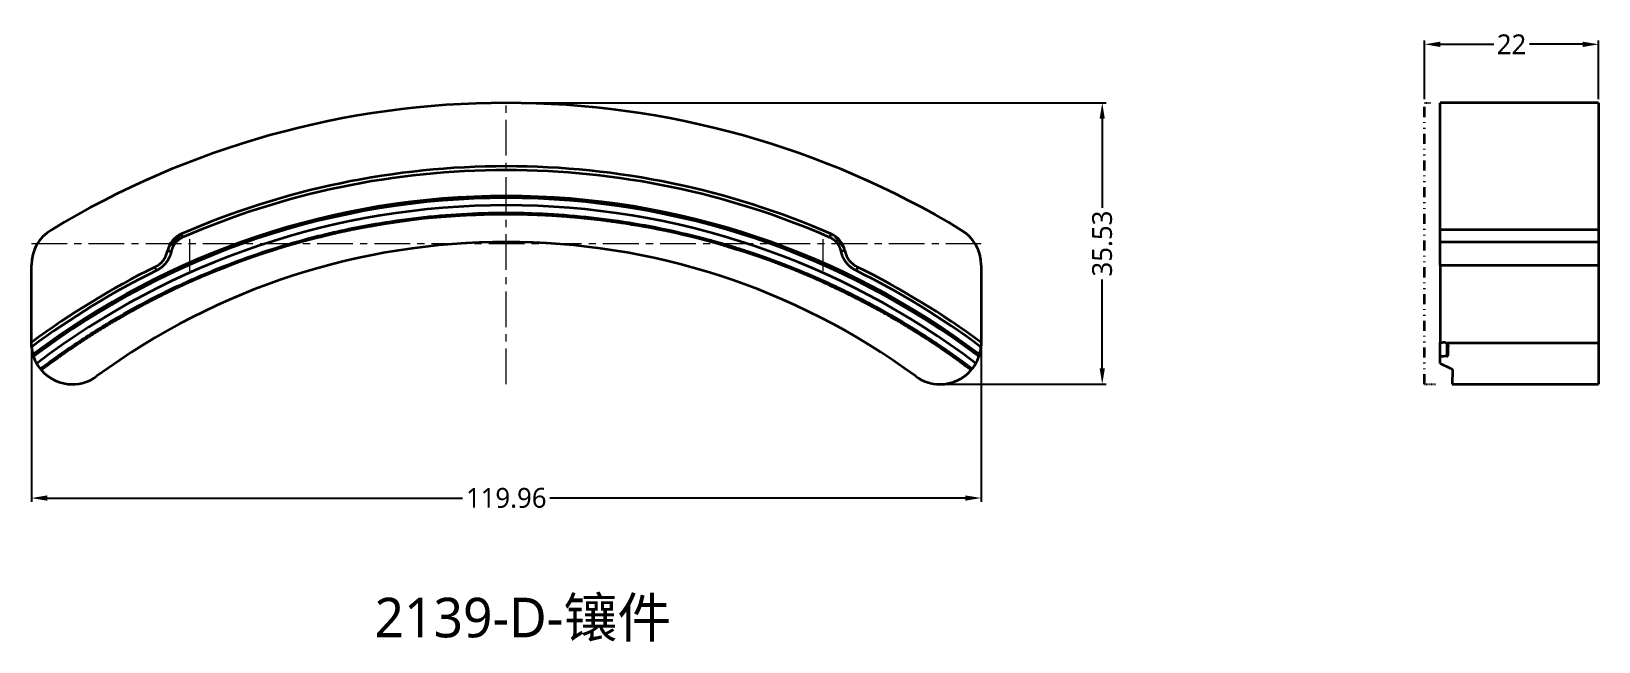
# Model space of a CAD drawing. Header units: millimetres. Extents: x 105 to 303, y 156 to 233.
import ezdxf
from ezdxf.lldxf.tags import DXFTag

# ---------------------------------------------------------------- set-up
doc = ezdxf.new("R2010")
doc.units = ezdxf.units.MM
doc.linetypes.add('CENTER', pattern=[50.8, 31.75, -6.35, 6.35, -6.35])
doc.linetypes.add('DIVIDE', pattern=[31.75, 12.7, -6.35, 0, -6.35, 0, -6.35])
doc.layers.add('4', color=7, linetype='Continuous', true_color=0xffffff)
doc.layers.add('dim', color=82, linetype='Continuous', lineweight=9)
doc.layers.add('screw', color=33, linetype='Continuous', lineweight=13)
doc.styles.add('Capful-A', font='')
doc.styles.get('Capful-A').set_extended_font_data('Microsoft YaHei')
tags = doc.linetypes.add('DASHED', pattern=[25.72, 12.86, -12.86]).pattern_tags.tags
tags[6:7] = [DXFTag(74, 4), DXFTag(75, 0), DXFTag(340, '0'), DXFTag(46, 0.0), DXFTag(50, 0.0), DXFTag(44, 0.0), DXFTag(45, 0.0)]
tags[4:5] = [DXFTag(74, 4), DXFTag(75, 0), DXFTag(340, '0'), DXFTag(46, 0.0), DXFTag(50, 0.0), DXFTag(44, 0.0), DXFTag(45, 0.0)]
doc.dimstyles.new('Capful-A-1.0', dxfattribs={"dimtxt": 2.5, "dimasz": 2.5, "dimexe": 1.5, "dimexo": 1, "dimgap": 1.5, "dimtad": 0, "dimdsep": 46, "dimtxsty": 'Capful-A', "dimcen": 0, "dimclrt": 7, "dimazin": 2, "dimtfac": 1, "dimtmove": 0, "dimatfit": 3, "dimfxl": 0, "dimtolj": 1, "dimtzin": 0, "dimarcsym": 0})

msp = doc.modelspace()

# ---------------------------------------------------------------- texts
at = {"insert": (148.706, 161.224), "char_height": 5, "attachment_point": 1, "style": 'Capful-A'}
msp.add_mtext_dynamic_manual_height_columns('2139-D-镶件', width=125.74072, gutter_width=12.5, heights=[0], dxfattribs=at)

# ---------------------------------------------------------------- blocks, each defined once
blk = doc.blocks.new('*D34')
at = {"layer": 'Defpoints', "color": 0, "transparency": 16777216}
for p in [(165.34, 223.73), (220.14, 188.19), (240.62, 188.19)]:
    blk.add_point(p, dxfattribs=at)
at = {"layer": 'dim', "color": 0, "lineweight": -2, "transparency": 16777216}
for p, q in [((165.84, 223.73), (241.12, 223.73)), ((240.62, 221.73), (240.62, 210.49)), ((240.62, 190.19), (240.62, 201.42)), ((220.64, 188.19), (241.12, 188.19))]:
    blk.add_line(p, q, dxfattribs=at)
at = {"layer": 'dim', "color": 0, "transparency": 16777216}
for points in [[(240.29, 221.73), (240.95, 221.73), (240.62, 223.73)], [(240.29, 190.19), (240.95, 190.19), (240.62, 188.19)]]:
    blk.add_solid(points, dxfattribs=at)
at = {"layer": 'dim', "color": 7, "transparency": 16777216, "insert": (240.62, 205.96), "char_height": 2.5, "attachment_point": 5, "rotation": 90, "style": 'Capful-A', "bg_fill": 3, "box_fill_scale": 1.1, "bg_fill_color": 256, "bg_fill_true_color": 13158600, "bg_fill_transparency": 0}
blk.add_mtext('\\A1;35.53', dxfattribs=at)
blk = doc.blocks.new('*D37')
at = {"layer": 'Defpoints', "color": 0, "transparency": 16777216}
for p in [(225.32, 195.73), (105.36, 193.49), (225.32, 173.82)]:
    blk.add_point(p, dxfattribs=at)
at = {"layer": 'dim', "color": 0, "lineweight": -2, "transparency": 16777216}
for p, q in [((225.32, 195.23), (225.32, 173.32)), ((105.36, 193), (105.36, 173.32)), ((107.36, 173.82), (159.83, 173.82)), ((223.32, 173.82), (170.84, 173.82))]:
    blk.add_line(p, q, dxfattribs=at)
at = {"layer": 'dim', "color": 0, "transparency": 16777216}
for points in [[(107.36, 174.15), (107.36, 173.48), (105.36, 173.82)], [(223.32, 174.15), (223.32, 173.48), (225.32, 173.82)]]:
    blk.add_solid(points, dxfattribs=at)
at = {"layer": 'dim', "color": 7, "transparency": 16777216, "insert": (165.34, 173.82), "char_height": 2.5, "attachment_point": 5, "style": 'Capful-A', "bg_fill": 3, "box_fill_scale": 1.1, "bg_fill_color": 256, "bg_fill_true_color": 13158600, "bg_fill_transparency": 0}
blk.add_mtext('\\A1;119.96', dxfattribs=at)
blk = doc.blocks.new('*D36')
at = {"layer": 'Defpoints', "color": 0, "transparency": 16777216}
for p in [(303.32, 231.13), (281.32, 223.73), (303.32, 223.73)]:
    blk.add_point(p, dxfattribs=at)
at = {"layer": 'dim', "color": 0, "lineweight": -2, "transparency": 16777216}
for p, q in [((281.32, 224.22), (281.32, 231.63)), ((303.32, 224.22), (303.32, 231.63)), ((283.32, 231.13), (290.07, 231.13)), ((301.32, 231.13), (294.58, 231.13))]:
    blk.add_line(p, q, dxfattribs=at)
at = {"layer": 'dim', "color": 0, "transparency": 16777216}
for points in [[(283.32, 231.46), (283.32, 230.79), (281.32, 231.13)], [(301.32, 231.46), (301.32, 230.79), (303.32, 231.13)]]:
    blk.add_solid(points, dxfattribs=at)
at = {"layer": 'dim', "color": 7, "transparency": 16777216, "insert": (292.32, 231.13), "char_height": 2.5, "attachment_point": 5, "style": 'Capful-A', "bg_fill": 3, "box_fill_scale": 1.1, "bg_fill_color": 256, "bg_fill_true_color": 13158600, "bg_fill_transparency": 0}
blk.add_mtext('\\A1;22', dxfattribs=at)

# ---------------------------------------------------------------- linework, layer by layer
at = {"layer": '4', "color": 2, "linetype": 'DIVIDE', "lineweight": 35, "ltscale": 0.1}
msp.add_line((281.321, 188.192), (281.321, 223.725), dxfattribs=at)
at = {"layer": '4', "color": 7, "linetype": 'Continuous', "lineweight": 35}
for p, q in [((283.321, 207.675), (283.321, 223.725)), ((303.321, 223.725), (283.321, 223.725)), ((303.321, 223.725), (303.321, 207.675)), ((124.305, 207.174), (122.697, 205.498)), ((206.821, 206.963), (206.802, 206.987)), ((207.987, 205.467), (206.856, 206.919)), ((283.321, 203.244), (283.321, 207.675)), ((303.321, 207.675), (283.321, 207.675)), ((303.321, 206.117), (283.321, 206.117)), ((303.321, 207.675), (303.321, 203.244)), ((122.665, 205.464), (122.648, 205.446)), ((208.043, 205.396), (208.023, 205.421)), ((105.357, 193.463), (105.357, 203.244)), ((225.317, 203.244), (225.317, 193.463)), ((283.321, 203.244), (283.321, 193.463)), ((283.321, 203.244), (303.321, 203.244)), ((303.321, 203.244), (303.321, 193.372)), ((283.321, 191.688), (283.321, 193.463)), ((303.321, 193.372), (284.123, 193.372)), ((284.136, 193.401), (284.136, 191.73)), ((284.327, 191.934), (284.327, 192.884)), ((303.321, 193.372), (303.321, 188.192)), ((283.321, 190.821), (283.321, 191.688)), ((284.857, 189.995), (284.838, 188.192)), ((284.838, 188.192), (303.321, 188.192))]:
    msp.add_line(p, q, dxfattribs=at)
at = {"layer": '4', "color": 8, "linetype": 'DASHED', "lineweight": 18}
for p, q in [((124.289, 207.211), (124.289, 207.21)), ((125.338, 206.503), (125.338, 203.103)), ((205.337, 206.503), (205.337, 203.103)), ((206.384, 207.21), (206.384, 207.211)), ((206.856, 206.919), (206.821, 206.963)), ((122.697, 205.498), (122.665, 205.464)), ((208.023, 205.421), (207.987, 205.467)), ((120.926, 203.001), (120.926, 203.001)), ((125.338, 203.103), (125.338, 202.503)), ((205.337, 203.103), (205.337, 202.503)), ((209.747, 203.001), (209.747, 203.001))]:
    msp.add_line(p, q, dxfattribs=at)
at = {"layer": '4', "color": 2, "linetype": 'DIVIDE', "ltscale": 0.01}
msp.add_line((281.321, 188.192), (282.693, 188.192), dxfattribs=at)
at = {"layer": '4', "color": 7, "linetype": 'Continuous', "lineweight": 35}
for centre, radius, start, end in [((165.337, 112.765), 110.96, 90, 121.20185), ((165.337, 112.765), 110.96, 58.79815, 90), ((165.337, 112.765), 102.955, 90, 113.48129), ((165.337, 112.765), 102.477, 90, 113.49086), ((165.337, 112.765), 102.955, 66.51868, 90), ((165.337, 112.765), 102.477, 66.50792, 90), ((165.337, 112.765), 99.202, 90, 127.05451), ((165.337, 112.765), 99.202, 52.94549, 90), ((165.337, 112.765), 99.011, 52.90566, 127.09434), ((165.337, 112.765), 99.001, 90, 127.09629), ((165.337, 112.765), 98.958, 90, 127.10451), ((165.337, 112.765), 98.032, 90, 127.22818), ((165.337, 112.765), 99.001, 52.90371, 90), ((165.337, 112.765), 98.958, 52.89549, 90), ((165.337, 112.765), 98.032, 52.77182, 90), ((110.537, 203.244), 5.18, 121.20185, 180), ((165.337, 118.801), 87.361, 53.68891, 126.31109), ((220.137, 203.244), 5.18, 0, 58.79815), ((165.337, 112.765), 100.547, 116.19589, 126.62216), ((165.337, 112.765), 100.07, 116.20447, 126.80913), ((165.337, 112.765), 100.07, 53.19087, 63.79553), ((165.337, 112.765), 100.547, 53.37784, 63.80423), ((110.537, 193.372), 5.18, 185.39819, 196.11341), ((220.137, 193.372), 5.18, 343.88659, 354.60181), ((110.537, 193.372), 5.18, 198.97339, 209.4959), ((220.137, 193.372), 5.18, 330.5041, 341.02661), ((110.537, 193.372), 5.18, 220.64252, 270), ((110.537, 193.372), 5.18, 270, 306.31109), ((220.137, 193.372), 5.18, 233.68891, 270), ((220.137, 193.372), 5.18, 270, 319.31688)]:
    msp.add_arc(centre, radius, start, end, dxfattribs=at)
at = {"layer": '4', "color": 8, "linetype": 'DASHED', "lineweight": 18}
for radius, start, end in [(102.98, 90, 113.49057), (102.98, 66.62163, 113.38738), (102.98, 66.50943, 90), (100.572, 116.20447, 126.61158), (100.573, 116.3057, 126.61146), (100.572, 53.38842, 63.79564), (100.573, 53.38849, 63.69318)]:
    msp.add_arc((165.337, 112.765), radius, start, end, dxfattribs=at)
at = {"layer": '4', "color": 7, "linetype": 'Continuous', "lineweight": 35}
for centre, major_axis, ratio, start_param, end_param in [((125.524, 204.424), (-2.518, 1.674), 0.9980567, 5.7097251, 6.6587704), ((205.15, 204.424), (2.518, 1.674), 0.9980567, 5.907596, 6.8566258), ((119.612, 205.694), (2.567, -1.598), 0.9980997, 5.7273542, 6.6290818), ((211.061, 205.694), (2.567, 1.598), 0.9980997, 2.7957009, 3.6973566)]:
    msp.add_ellipse(centre, major_axis=major_axis, ratio=ratio, start_param=start_param, end_param=end_param, dxfattribs=at)
for points, degree, knots in [([(106.494, 190.133), (108.001, 191.27), (109.534, 192.359), (112.648, 194.439), (114.228, 195.429), (117.428, 197.311), (120.669, 199.094), (125.631, 201.469), (130.676, 203.545), (135.784, 205.322), (139.22, 206.308), (141.804, 206.975), (143.098, 207.29), (144.609, 207.625), (145.365, 207.785), (145.743, 207.863), (145.932, 207.901), (146.027, 207.92), (146.074, 207.93), (146.098, 207.935), (146.108, 207.937), (146.113, 207.938), (146.115, 207.938), (146.118, 207.939), (147.916, 208.299), (151.526, 208.919), (156.972, 209.541), (160.613, 209.751), (163.344, 209.832), (164.311, 209.847), (165.278, 209.848), (165.363, 209.848), (165.391, 209.848), (165.448, 209.848), (165.59, 209.848), (165.959, 209.847), (166.753, 209.84), (169.252, 209.792), (173.342, 209.571), (178.784, 208.97), (184.197, 208.063), (187.774, 207.254), (189.552, 206.799)], 3, [0, 0, 0, 0, 0.0625, 0.0625, 0.125, 0.125, 0.1875, 0.25, 0.3125, 0.375, 0.4375, 0.4375, 0.46875, 0.484375, 0.4921875, 0.4960937, 0.4980469, 0.4990234, 0.4995117, 0.4997559, 0.4998779, 0.4998779, 0.499939, 0.499939, 0.5, 0.5625, 0.625, 0.6875, 0.6875, 0.71875, 0.7207031, 0.7207031, 0.7216797, 0.7216797, 0.7226562, 0.7265625, 0.734375, 0.75, 0.8125, 0.875, 0.9375, 1, 1, 1, 1]), ([(224.065, 189.995), (223.782, 190.208), (223.169, 190.645), (222.538, 191.132), (221.891, 191.598), (221.237, 192.053), (220.582, 192.506), (219.924, 192.956), (219.264, 193.403), (218.597, 193.84), (217.918, 194.256), (217.911, 194.261), (217.903, 194.265), (217.896, 194.27), (217.889, 194.275), (217.882, 194.279), (217.874, 194.284), (217.867, 194.289), (217.86, 194.293), (217.853, 194.298), (217.846, 194.302), (217.838, 194.307), (217.831, 194.312), (217.824, 194.316), (217.817, 194.321), (217.809, 194.325), (217.802, 194.33), (212.246, 197.877), (206.263, 200.645), (206.255, 200.648), (206.247, 200.652), (206.239, 200.655), (206.231, 200.659), (206.224, 200.663), (206.216, 200.666), (206.208, 200.67), (206.2, 200.673), (206.192, 200.677), (206.185, 200.681), (206.177, 200.684), (206.169, 200.688), (206.161, 200.691), (206.154, 200.695), (206.146, 200.699), (206.138, 200.702), (205.42, 201.048), (204.694, 201.376), (203.962, 201.693), (203.229, 202.006), (202.491, 202.309), (201.76, 202.627), (201.016, 202.911), (200.27, 203.193), (199.527, 203.482), (198.783, 203.768), (198.03, 204.031), (197.277, 204.29), (196.522, 204.547), (195.766, 204.801), (195.007, 205.043), (194.243, 205.269), (194.226, 205.274), (194.21, 205.279), (194.193, 205.284), (194.177, 205.289), (194.161, 205.294), (194.144, 205.299), (194.128, 205.304), (194.111, 205.309), (194.095, 205.314), (194.079, 205.319), (194.062, 205.324), (194.046, 205.329), (194.029, 205.334), (194.013, 205.34), (193.996, 205.345), (193.964, 205.355), (193.947, 205.36), (193.931, 205.365), (193.914, 205.37), (193.898, 205.375), (193.882, 205.38), (193.865, 205.385), (193.849, 205.39), (193.832, 205.395), (193.816, 205.4), (193.8, 205.405), (193.783, 205.41), (193.767, 205.415), (193.75, 205.42), (193.734, 205.425), (193.718, 205.43), (192.958, 205.672), (192.194, 205.898), (191.426, 206.112), (190.657, 206.324), (189.887, 206.53), (189.116, 206.732), (188.341, 206.916), (187.564, 207.096), (186.79, 207.287), (186.012, 207.457), (185.231, 207.618), (184.449, 207.775), (183.668, 207.933), (182.884, 208.075), (182.098, 208.212), (181.31, 208.332), (181.302, 208.334), (181.294, 208.335), (181.285, 208.336), (181.277, 208.338), (181.268, 208.339), (181.26, 208.34), (181.251, 208.342), (181.243, 208.343), (181.234, 208.345), (181.226, 208.346), (181.217, 208.347), (181.209, 208.349), (181.2, 208.35), (181.192, 208.352), (181.183, 208.353), (181.175, 208.354), (174.673, 209.425), (168.086, 209.61), (164.797, 209.703), (161.509, 209.573), (161.492, 209.573), (161.475, 209.572), (161.457, 209.571), (161.44, 209.571), (161.423, 209.57), (161.406, 209.569), (161.389, 209.569), (161.372, 209.568), (160.582, 209.543), (159.792, 209.501), (159.003, 209.453), (158.216, 209.388), (157.427, 209.34), (156.639, 209.278), (155.85, 209.216), (155.062, 209.155), (155.048, 209.154), (155.034, 209.152), (155.019, 209.151), (155.005, 209.149), (154.991, 209.148), (154.976, 209.146), (154.962, 209.145), (154.931, 209.141), (154.914, 209.14), (154.898, 209.138), (154.881, 209.136), (154.864, 209.134), (154.848, 209.132), (154.831, 209.131), (154.814, 209.129), (154.034, 209.021), (153.253, 208.915), (152.472, 208.808), (151.693, 208.688), (150.912, 208.585), (150.132, 208.466), (149.354, 208.339), (148.579, 208.197), (148.562, 208.194), (148.545, 208.191), (148.529, 208.188), (148.512, 208.185), (148.495, 208.182), (148.478, 208.179), (148.461, 208.176), (148.427, 208.17), (148.411, 208.167), (148.394, 208.164), (148.377, 208.161), (148.36, 208.158), (148.343, 208.155), (148.326, 208.152), (148.309, 208.149), (147.532, 208.019), (146.757, 207.875), (145.984, 207.723), (145.213, 207.56), (144.442, 207.397), (143.673, 207.224), (142.906, 207.043), (142.142, 206.848), (142.126, 206.844), (142.109, 206.84), (142.092, 206.835), (142.076, 206.831), (142.059, 206.827), (142.042, 206.823), (142.026, 206.819), (142.001, 206.813), (141.993, 206.811), (141.984, 206.809), (141.976, 206.807), (141.968, 206.805), (141.959, 206.803), (141.951, 206.801), (141.943, 206.799), (141.934, 206.797), (141.926, 206.794), (141.918, 206.792), (141.909, 206.79), (141.901, 206.788), (141.893, 206.786), (141.884, 206.784), (141.876, 206.782), (141.093, 206.596), (140.312, 206.396), (139.534, 206.188), (138.759, 205.969), (137.984, 205.75), (137.212, 205.52), (136.442, 205.284), (135.675, 205.037), (134.907, 204.794), (134.143, 204.54), (133.381, 204.279), (132.622, 204.009), (131.864, 203.737), (131.109, 203.456), (130.357, 203.167), (129.611, 202.864), (129.603, 202.861), (129.595, 202.858), (129.587, 202.855), (129.579, 202.852), (129.571, 202.848), (129.563, 202.845), (129.555, 202.842), (129.547, 202.839), (129.539, 202.836), (129.531, 202.833), (129.523, 202.83), (129.515, 202.826), (129.507, 202.823), (129.499, 202.82), (129.491, 202.817), (129.475, 202.811), (129.467, 202.807), (129.459, 202.804), (129.451, 202.801), (129.443, 202.798), (129.435, 202.795), (129.427, 202.792), (129.419, 202.789), (129.412, 202.785), (129.404, 202.782), (129.396, 202.779), (129.388, 202.776), (129.38, 202.773), (129.372, 202.77), (129.364, 202.766), (129.356, 202.763), (128.612, 202.476), (127.874, 202.176), (127.139, 201.869), (126.408, 201.552), (125.677, 201.234), (124.95, 200.907), (124.227, 200.573), (123.507, 200.231), (122.787, 199.889), (122.071, 199.539), (121.358, 199.183), (120.649, 198.819), (119.942, 198.452), (119.239, 198.077), (118.539, 197.695), (117.845, 197.304), (117.83, 197.295), (117.815, 197.287), (117.8, 197.279), (117.785, 197.27), (117.77, 197.262), (117.755, 197.253), (117.74, 197.245), (117.725, 197.237), (117.71, 197.228), (117.695, 197.22), (117.68, 197.211), (117.665, 197.203), (117.65, 197.195), (117.635, 197.186), (117.62, 197.178), (117.564, 197.146), (117.522, 197.122), (117.48, 197.099), (117.438, 197.075), (117.396, 197.052), (117.354, 197.028), (117.312, 197.005), (117.271, 196.981), (116.352, 196.463), (115.441, 195.929), (114.537, 195.385), (113.64, 194.829), (112.747, 194.266), (111.861, 193.692), (110.982, 193.108), (110.111, 192.512), (110.072, 192.485), (110.032, 192.457), (109.993, 192.43), (109.953, 192.403), (109.914, 192.375), (109.874, 192.348), (109.835, 192.321), (109.728, 192.246), (109.66, 192.2), (109.592, 192.153), (109.525, 192.106), (108.83, 191.62), (108.14, 191.126), (107.455, 190.626), (106.774, 190.119), (106.728, 190.086), (106.682, 190.052), (106.641, 190.023), (106.606, 189.998)], 2, [0, 0, 0, 0.0056188, 0.0119392, 0.0182609, 0.0245833, 0.0309052, 0.037227, 0.0435489, 0.0498711, 0.0561926, 0.0593868, 0.0594549, 0.059523, 0.059591, 0.0596591, 0.0597271, 0.0597952, 0.0598633, 0.0599313, 0.0599994, 0.0600674, 0.0601355, 0.0602036, 0.0602716, 0.0603397, 0.0604418, 0.0604418, 0.1648668, 0.1648668, 0.1649689, 0.165037, 0.165105, 0.1651731, 0.1652412, 0.1653092, 0.1653773, 0.1654453, 0.1655134, 0.1655815, 0.1656495, 0.1657176, 0.1657857, 0.1658537, 0.1659218, 0.1691159, 0.1754369, 0.1817586, 0.1880803, 0.1944027, 0.2007253, 0.2070473, 0.2133691, 0.2196907, 0.2260124, 0.2323345, 0.2386565, 0.2449783, 0.2512998, 0.2576214, 0.2639423, 0.2671704, 0.2673066, 0.2674427, 0.2675788, 0.267715, 0.2678511, 0.2679872, 0.2681233, 0.2682595, 0.2683956, 0.2685317, 0.2686679, 0.268804, 0.2689401, 0.2690763, 0.2692805, 0.2694847, 0.2696208, 0.2697569, 0.2698931, 0.2700292, 0.2701653, 0.2703015, 0.2704376, 0.2705737, 0.2707099, 0.270846, 0.2709822, 0.2711183, 0.2712544, 0.2713906, 0.2746189, 0.2809401, 0.2872619, 0.2935837, 0.2999055, 0.3062275, 0.3125494, 0.318871, 0.3251926, 0.3315148, 0.337837, 0.3441588, 0.3504806, 0.3568026, 0.3631243, 0.3694453, 0.3726395, 0.3727076, 0.3727756, 0.3728437, 0.3729118, 0.3729798, 0.3730479, 0.373116, 0.373184, 0.3732521, 0.3733202, 0.3733882, 0.3734563, 0.3735244, 0.3735924, 0.3736945, 0.3736945, 0.4780809, 0.4780809, 0.5302906, 0.5302906, 0.5304946, 0.5306305, 0.5307665, 0.5309024, 0.5310384, 0.5311744, 0.5313103, 0.5345153, 0.5407896, 0.5470642, 0.5533385, 0.5596121, 0.5658861, 0.5721607, 0.5784352, 0.5816296, 0.5817442, 0.5818587, 0.5819732, 0.5820877, 0.5822023, 0.5823168, 0.5824886, 0.5826878, 0.5828206, 0.5829534, 0.5830862, 0.583219, 0.5833518, 0.5834846, 0.5866791, 0.5929352, 0.5991915, 0.605447, 0.6117023, 0.6179583, 0.6242145, 0.6304704, 0.6336662, 0.6338021, 0.6339381, 0.634074, 0.63421, 0.634346, 0.6344819, 0.6346858, 0.6348898, 0.6350257, 0.6351617, 0.6352977, 0.6354336, 0.6355696, 0.6357056, 0.6389003, 0.6451543, 0.6514088, 0.6576633, 0.6639177, 0.6701721, 0.6764266, 0.6826806, 0.6858753, 0.6860113, 0.6861473, 0.6862832, 0.6864192, 0.6865552, 0.6866912, 0.6868951, 0.686997, 0.687065, 0.6871329, 0.6872009, 0.6872688, 0.6873368, 0.6874047, 0.6874727, 0.6875406, 0.6876086, 0.6876765, 0.6877445, 0.6878124, 0.6878803, 0.6879483, 0.6911759, 0.6975638, 0.7039521, 0.7103406, 0.716729, 0.7231174, 0.7295059, 0.7358942, 0.7422824, 0.7486707, 0.7550592, 0.7614476, 0.767836, 0.7742244, 0.7806128, 0.7870006, 0.7902282, 0.7902962, 0.7903641, 0.790432, 0.7905, 0.7905679, 0.7906359, 0.7907038, 0.7907718, 0.7908397, 0.7909077, 0.7909756, 0.7910436, 0.7911115, 0.7911795, 0.7912814, 0.7913835, 0.7914516, 0.7915196, 0.7915877, 0.7916557, 0.7917238, 0.7917919, 0.7918599, 0.791928, 0.791996, 0.7920641, 0.7921322, 0.7922002, 0.7922683, 0.7923363, 0.7955302, 0.8018504, 0.8081711, 0.8144919, 0.8208126, 0.8271334, 0.8334543, 0.839775, 0.8460956, 0.8524163, 0.8587372, 0.865058, 0.8713788, 0.8776996, 0.8840204, 0.8903409, 0.893569, 0.8937052, 0.8938413, 0.8939774, 0.8941136, 0.8942497, 0.8943858, 0.8945219, 0.8946581, 0.8947942, 0.8949303, 0.8950665, 0.8952026, 0.8953387, 0.8954748, 0.895679, 0.8962504, 0.8966314, 0.8970123, 0.8973933, 0.8977742, 0.8981551, 0.8985361, 0.9029135, 0.9112879, 0.9196626, 0.9280373, 0.9364121, 0.9447868, 0.9531616, 0.9615363, 0.9659141, 0.9662951, 0.9666761, 0.967057, 0.967438, 0.967819, 0.9681999, 0.9687714, 0.9697512, 0.9704045, 0.9710577, 0.9747514, 0.9814855, 0.9882198, 0.9949541, 0.9985466, 0.9989973, 0.999448, 1, 1, 1]), ([(124.489, 206.749), (124.476, 206.78), (124.463, 206.81), (124.438, 206.869), (124.425, 206.898), (124.401, 206.954), (124.389, 206.981), (124.367, 207.031), (124.357, 207.054), (124.339, 207.097), (124.33, 207.116), (124.316, 207.15), (124.309, 207.164), (124.299, 207.187), (124.295, 207.196), (124.29, 207.208), (124.289, 207.211), (124.289, 207.211)], 3, [0, 0, 0, 0, 0.125, 0.125, 0.25, 0.25, 0.375, 0.375, 0.5, 0.5, 0.625, 0.625, 0.75, 0.75, 0.875, 0.875, 1, 1, 1, 1]), ([(189.552, 206.799), (192.674, 205.997), (195.756, 205.04), (201.81, 202.826), (204.782, 201.569), (210.586, 198.767), (213.419, 197.222), (218.917, 193.86), (221.582, 192.043), (224.151, 190.098)], 3, [0, 0, 0, 0, 0.25, 0.25, 0.5, 0.5, 0.75, 0.75, 1, 1, 1, 1]), ([(189.552, 206.799), (189.604, 206.785), (189.707, 206.759), (189.861, 206.719), (190.015, 206.679), (190.17, 206.639), (190.324, 206.598), (190.478, 206.557), (190.632, 206.516), (190.786, 206.474), (190.941, 206.433), (191.095, 206.391), (191.249, 206.348), (191.403, 206.306), (191.557, 206.263), (191.711, 206.22), (191.865, 206.177), (192.019, 206.133), (192.173, 206.089), (192.327, 206.045), (192.481, 206.001), (192.635, 205.956), (192.788, 205.911), (192.942, 205.866), (193.096, 205.82), (193.25, 205.775), (193.403, 205.729), (193.557, 205.682), (193.711, 205.636), (193.864, 205.589), (194.018, 205.542), (194.171, 205.495), (194.325, 205.447), (194.478, 205.399), (194.632, 205.351), (194.785, 205.303), (194.938, 205.254), (195.092, 205.205), (195.245, 205.156), (195.398, 205.107), (195.551, 205.057), (195.705, 205.007), (195.858, 204.957), (196.011, 204.907), (196.164, 204.856), (196.317, 204.805), (196.47, 204.753), (196.623, 204.702), (196.776, 204.65), (196.928, 204.598), (197.081, 204.546), (197.234, 204.493), (197.387, 204.44), (197.539, 204.387), (197.692, 204.333), (197.844, 204.28), (197.997, 204.226), (198.149, 204.172), (198.302, 204.117), (198.454, 204.062), (198.606, 204.007), (198.759, 203.952), (198.911, 203.896), (199.063, 203.841), (199.215, 203.784), (199.367, 203.728), (199.519, 203.671), (199.671, 203.614), (199.823, 203.557), (199.975, 203.5), (200.127, 203.442), (200.278, 203.384), (200.43, 203.326), (200.582, 203.267), (200.733, 203.209), (200.885, 203.15), (201.036, 203.09), (201.188, 203.031), (201.339, 202.971), (201.49, 202.911), (201.641, 202.85), (201.793, 202.79), (201.944, 202.729), (202.095, 202.667), (202.246, 202.606), (202.397, 202.544), (202.548, 202.482), (202.698, 202.42), (202.849, 202.357), (203, 202.294), (203.15, 202.231), (203.301, 202.168), (203.451, 202.104), (203.602, 202.04), (203.752, 201.976), (203.902, 201.912), (204.053, 201.847), (204.203, 201.782), (204.353, 201.717), (204.503, 201.651), (204.653, 201.586), (204.803, 201.52), (204.953, 201.453), (205.102, 201.387), (205.252, 201.32), (205.402, 201.253), (205.551, 201.185), (205.7, 201.118), (205.85, 201.05), (205.999, 200.981), (206.148, 200.913), (206.298, 200.844), (206.447, 200.775), (206.596, 200.706), (206.745, 200.636), (206.893, 200.567), (207.042, 200.496), (207.191, 200.426), (207.339, 200.355), (207.488, 200.285), (207.636, 200.213), (207.785, 200.142), (207.933, 200.07), (208.081, 199.998), (208.229, 199.926), (208.378, 199.853), (208.526, 199.781), (208.673, 199.708), (208.821, 199.634), (208.969, 199.561), (209.117, 199.487), (209.264, 199.413), (209.412, 199.338), (209.559, 199.263), (209.706, 199.189), (209.853, 199.113), (210.001, 199.038), (210.148, 198.962), (210.295, 198.886), (210.441, 198.81), (210.588, 198.733), (210.735, 198.656), (210.881, 198.579), (211.028, 198.502), (211.174, 198.424), (211.321, 198.346), (211.467, 198.268), (211.613, 198.19), (211.759, 198.111), (211.905, 198.032), (212.051, 197.953), (212.197, 197.873), (212.342, 197.793), (212.488, 197.713), (212.633, 197.633), (212.779, 197.552), (212.924, 197.471), (213.069, 197.39), (213.214, 197.309), (213.359, 197.227), (213.504, 197.145), (213.649, 197.063), (213.793, 196.98), (213.938, 196.898), (214.082, 196.815), (214.227, 196.731), (214.371, 196.648), (214.515, 196.564), (214.659, 196.48), (214.803, 196.395), (214.947, 196.311), (215.091, 196.226), (215.234, 196.141), (215.378, 196.055), (215.521, 195.969), (215.664, 195.884), (215.808, 195.797), (215.951, 195.711), (216.094, 195.624), (216.237, 195.537), (216.379, 195.45), (216.522, 195.362), (216.664, 195.274), (216.807, 195.186), (216.949, 195.098), (217.091, 195.009), (217.233, 194.92), (217.375, 194.831), (217.517, 194.741), (217.659, 194.652), (217.801, 194.561), (217.942, 194.471), (218.083, 194.381), (218.225, 194.29), (218.366, 194.199), (218.507, 194.107), (218.648, 194.016), (218.788, 193.924), (218.929, 193.832), (219.07, 193.739), (219.21, 193.647), (219.35, 193.554), (219.491, 193.461), (219.631, 193.367), (219.771, 193.273), (219.91, 193.179), (220.05, 193.085), (220.19, 192.99), (220.329, 192.896), (220.468, 192.801), (220.607, 192.705), (220.747, 192.61), (220.885, 192.514), (221.024, 192.418), (221.163, 192.321), (221.301, 192.225), (221.44, 192.128), (221.578, 192.03), (221.716, 191.933), (221.854, 191.835), (221.992, 191.737), (222.13, 191.639), (222.267, 191.54), (222.405, 191.442), (222.542, 191.343), (222.679, 191.243), (222.816, 191.144), (222.953, 191.044), (223.09, 190.944), (223.227, 190.843), (223.363, 190.743), (223.5, 190.642), (223.636, 190.541), (223.772, 190.439), (223.908, 190.337), (224.044, 190.235), (224.134, 190.167), (224.18, 190.133)], 3, [0, 0, 0, 0, 0.0041196, 0.0082404, 0.0123624, 0.0164855, 0.0206097, 0.0247351, 0.0288617, 0.0329894, 0.0371182, 0.0412483, 0.0453794, 0.0495118, 0.0536453, 0.0577799, 0.0619157, 0.0660526, 0.0701907, 0.07433, 0.0784704, 0.082612, 0.0867547, 0.0908986, 0.0950436, 0.0991898, 0.1033371, 0.1074856, 0.1116353, 0.1157861, 0.119938, 0.1240911, 0.1282454, 0.1324008, 0.1365574, 0.1407152, 0.1448741, 0.1490341, 0.1531953, 0.1573577, 0.1615212, 0.1656859, 0.1698517, 0.1740187, 0.1781869, 0.1823562, 0.1865267, 0.1906983, 0.1948711, 0.199045, 0.2032201, 0.2073963, 0.2115737, 0.2157523, 0.219932, 0.2241129, 0.2282949, 0.2324781, 0.2366625, 0.240848, 0.2450347, 0.2492225, 0.2534115, 0.2576016, 0.2617929, 0.2659854, 0.270179, 0.2743738, 0.2785697, 0.2827668, 0.286965, 0.2911645, 0.295365, 0.2995667, 0.3037696, 0.3079737, 0.3121789, 0.3163853, 0.3205928, 0.3248015, 0.3290113, 0.3332223, 0.3374345, 0.3416478, 0.3458623, 0.3500779, 0.3542947, 0.3585127, 0.3627318, 0.3669521, 0.3711735, 0.3753961, 0.3796199, 0.3838448, 0.3880709, 0.3922982, 0.3965266, 0.4007561, 0.4049869, 0.4092188, 0.4134518, 0.417686, 0.4219214, 0.4261579, 0.4303956, 0.4346345, 0.4388745, 0.4431157, 0.447358, 0.4516015, 0.4558462, 0.460092, 0.464339, 0.4685872, 0.4728365, 0.477087, 0.4813386, 0.4855914, 0.4898454, 0.4941005, 0.4983568, 0.5026143, 0.5068729, 0.5111327, 0.5153936, 0.5196557, 0.523919, 0.5281834, 0.532449, 0.5367158, 0.5409837, 0.5452528, 0.549523, 0.5537945, 0.558067, 0.5623408, 0.5666157, 0.5708918, 0.575169, 0.5794474, 0.583727, 0.5880077, 0.5922896, 0.5965727, 0.6008569, 0.6051423, 0.6094288, 0.6137165, 0.6180054, 0.6222955, 0.6265867, 0.6308791, 0.6351726, 0.6394673, 0.6437632, 0.6480603, 0.6523585, 0.6566578, 0.6609584, 0.6652601, 0.669563, 0.673867, 0.6781722, 0.6824786, 0.6867861, 0.6910948, 0.6954047, 0.6997157, 0.7040279, 0.7083413, 0.7126558, 0.7169716, 0.7212884, 0.7256065, 0.7299257, 0.734246, 0.7385676, 0.7428903, 0.7472142, 0.7515392, 0.7558654, 0.7601928, 0.7645214, 0.7688511, 0.773182, 0.777514, 0.7818473, 0.7861816, 0.7905172, 0.7948539, 0.7991918, 0.8035309, 0.8078711, 0.8122125, 0.8165551, 0.8208989, 0.8252438, 0.8295898, 0.8339371, 0.8382855, 0.8426351, 0.8469859, 0.8513378, 0.8556909, 0.8600452, 0.8644006, 0.8687572, 0.873115, 0.8774739, 0.8818341, 0.8861953, 0.8905578, 0.8949214, 0.8992862, 0.9036522, 0.9080194, 0.9123877, 0.9167572, 0.9211278, 0.9254996, 0.9298726, 0.9342468, 0.9386221, 0.9429987, 0.9473763, 0.9517552, 0.9561352, 0.9605164, 0.9648988, 0.9692824, 0.9736671, 0.978053, 0.98244, 0.9868283, 0.9912177, 0.9956082, 1, 1, 1, 1]), ([(206.384, 207.211), (206.384, 207.211), (206.383, 207.208), (206.378, 207.196), (206.374, 207.187), (206.364, 207.164), (206.358, 207.15), (206.343, 207.116), (206.335, 207.097), (206.316, 207.054), (206.306, 207.031), (206.284, 206.981), (206.273, 206.954), (206.249, 206.898), (206.236, 206.869), (206.21, 206.81), (206.197, 206.78), (206.184, 206.749)], 3, [0, 0, 0, 0, 0.1244308, 0.1244308, 0.2495121, 0.2495121, 0.3745934, 0.3745934, 0.4996748, 0.4996748, 0.6247561, 0.6247561, 0.7498374, 0.7498374, 0.8749187, 0.8749187, 1, 1, 1, 1]), ([(122.543, 205.075), (122.541, 205.076), (122.543, 205.075), (122.553, 205.073), (122.561, 205.072), (122.575, 205.069), (122.577, 205.068), (122.58, 205.068)], 3, [0, 0, 0, 0, 0.4521818, 0.4521818, 0.9043636, 0.9043636, 1, 1, 1, 1]), ([(122.58, 205.068), (122.59, 205.065), (122.602, 205.063), (122.633, 205.056), (122.654, 205.052), (122.7, 205.042), (122.725, 205.037), (122.78, 205.025), (122.809, 205.019), (122.87, 205.006), (122.902, 204.999), (122.968, 204.985), (123.001, 204.978), (123.034, 204.971)], 3, [0, 0, 0, 0, 0.1362184, 0.1362184, 0.3089747, 0.3089747, 0.481731, 0.481731, 0.6544873, 0.6544873, 0.8272437, 0.8272437, 1, 1, 1, 1]), ([(207.997, 205.047), (207.997, 205.047), (207.997, 205.047), (207.987, 205.045), (207.976, 205.042), (207.953, 205.038), (207.941, 205.035), (207.902, 205.027), (207.873, 205.021), (207.812, 205.007), (207.779, 205), (207.71, 204.986), (207.675, 204.978), (207.639, 204.971)], 3, [0, 0, 0, 0, 0.0003124, 0.0003124, 0.1252734, 0.1252734, 0.2502343, 0.2502343, 0.5001562, 0.5001562, 0.7500781, 0.7500781, 1, 1, 1, 1]), ([(209.525, 202.55), (209.167, 202.726), (208.549, 203.23), (208.06, 203.856), (207.891, 204.219), (207.723, 204.579), (207.639, 204.971)], 2, [0, 0, 0, 0.25, 0.5, 0.75, 0.75, 1, 1, 1]), ([(208.101, 205.069), (208.1, 205.069), (208.099, 205.069), (208.086, 205.066), (208.071, 205.063), (208.045, 205.057), (208.036, 205.055), (208.017, 205.051), (208.007, 205.049), (207.997, 205.047)], 3, [0, 0, 0, 0, 0.0434314, 0.0434314, 0.5220148, 0.5220148, 0.7613065, 0.7613065, 1, 1, 1, 1]), ([(120.926, 203.001), (120.926, 203.001), (120.928, 202.998), (120.939, 202.976), (120.956, 202.94), (120.974, 202.905), (120.988, 202.876), (121.003, 202.845), (121.026, 202.798), (121.06, 202.728), (121.105, 202.639), (121.135, 202.577), (121.148, 202.55)], 3, [0, 0, 0, 0, 0.0822768, 0.2172344, 0.3521921, 0.4196709, 0.4871497, 0.5546285, 0.6221073, 0.7570649, 0.8920226, 1, 1, 1, 1]), ([(209.525, 202.55), (209.539, 202.577), (209.569, 202.639), (209.613, 202.728), (209.647, 202.798), (209.671, 202.845), (209.686, 202.876), (209.7, 202.905), (209.717, 202.94), (209.735, 202.976), (209.745, 202.998), (209.747, 203.001), (209.747, 203.001)], 3, [0, 0, 0, 0, 0.1079671, 0.2429262, 0.3778853, 0.4453648, 0.5128443, 0.5803238, 0.6478034, 0.7827624, 0.9177215, 1, 1, 1, 1]), ([(105.357, 193.372), (105.357, 193.39), (105.357, 193.407), (105.357, 193.438), (105.357, 193.451), (105.357, 193.462), (105.357, 193.463), (105.357, 193.463)], 3, [0, 0, 0, 0, 0.4904365, 0.4904365, 0.980873, 0.980873, 1, 1, 1, 1]), ([(105.38, 192.884), (105.375, 192.93), (105.372, 192.975), (105.367, 193.041), (105.366, 193.063), (105.363, 193.107), (105.362, 193.128), (105.36, 193.191), (105.359, 193.231), (105.358, 193.278), (105.357, 193.287), (105.357, 193.305), (105.357, 193.314), (105.357, 193.34), (105.357, 193.356), (105.357, 193.372)], 3, [0, 0, 0, 0, 0.25, 0.25, 0.375, 0.375, 0.5, 0.5, 0.75, 0.75, 0.8125, 0.8125, 0.875, 0.875, 1, 1, 1, 1]), ([(225.317, 193.372), (225.317, 193.341), (225.316, 193.306), (225.315, 193.25), (225.315, 193.231), (225.314, 193.191), (225.313, 193.17), (225.31, 193.107), (225.308, 193.064), (225.303, 192.997), (225.302, 192.975), (225.298, 192.93), (225.296, 192.907), (225.294, 192.884)], 3, [0, 0, 0, 0, 0.25, 0.25, 0.375, 0.375, 0.5, 0.5, 0.75, 0.75, 0.875, 0.875, 1, 1, 1, 1]), ([(225.317, 193.464), (225.317, 193.463), (225.317, 193.462), (225.317, 193.451), (225.317, 193.438), (225.317, 193.415), (225.317, 193.407), (225.317, 193.39), (225.317, 193.381), (225.317, 193.372)], 3, [0, 0, 0, 0, 0.0301855, 0.0301855, 0.5150927, 0.5150927, 0.7575464, 0.7575464, 1, 1, 1, 1]), ([(283.321, 193.463), (283.4, 193.468), (283.479, 193.473), (283.638, 193.483), (283.718, 193.489), (283.798, 193.494)], 3, [0, 0, 0, 0, 0.4979723, 0.4979723, 1, 1, 1, 1]), ([(283.824, 193.495), (283.838, 193.495), (283.852, 193.494), (283.879, 193.491), (283.906, 193.487), (283.933, 193.48), (283.959, 193.472), (283.972, 193.467), (284.011, 193.451), (284.035, 193.438), (284.07, 193.415), (284.081, 193.407), (284.103, 193.39), (284.113, 193.381), (284.123, 193.372)], 3, [0, 0, 0, 0, 0.125, 0.125, 0.25, 0.375, 0.375, 0.5, 0.5, 0.75, 0.75, 0.875, 0.875, 1, 1, 1, 1]), ([(284.123, 193.372), (284.157, 193.341), (284.186, 193.306), (284.224, 193.25), (284.235, 193.231), (284.257, 193.191), (284.266, 193.17), (284.292, 193.107), (284.305, 193.064), (284.318, 192.997), (284.321, 192.975), (284.326, 192.93), (284.327, 192.907), (284.327, 192.884)], 3, [0, 0, 0, 0, 0.25, 0.25, 0.375, 0.375, 0.5, 0.5, 0.75, 0.75, 0.875, 0.875, 1, 1, 1, 1]), ([(105.56, 191.934), (105.562, 191.928), (105.564, 191.922), (105.568, 191.909), (105.569, 191.903), (105.575, 191.884), (105.579, 191.872), (105.584, 191.854), (105.586, 191.848), (105.589, 191.837), (105.591, 191.831), (105.596, 191.815), (105.599, 191.805), (105.606, 191.786), (105.608, 191.777), (105.612, 191.766), (105.613, 191.762), (105.615, 191.755), (105.616, 191.752), (105.619, 191.744), (105.621, 191.739), (105.622, 191.735), (105.623, 191.733), (105.623, 191.731), (105.624, 191.731), (105.624, 191.73)], 3, [0, 0, 0, 0, 0.0625, 0.0625, 0.125, 0.125, 0.25, 0.25, 0.3125, 0.3125, 0.375, 0.375, 0.5, 0.5, 0.625, 0.625, 0.6875, 0.6875, 0.75, 0.75, 0.875, 0.875, 0.9375, 0.9375, 1, 1, 1, 1]), ([(106.494, 190.133), (106.407, 190.241), (106.325, 190.353), (106.17, 190.583), (106.096, 190.7), (106.028, 190.821)], 3, [0, 0, 0, 0, 0.5, 0.5, 1, 1, 1, 1]), ([(106.606, 189.998), (106.595, 190.011), (106.583, 190.025), (106.567, 190.044), (106.562, 190.051), (106.551, 190.063), (106.546, 190.069), (106.536, 190.081), (106.532, 190.087), (106.523, 190.098), (106.518, 190.103), (106.51, 190.113), (106.507, 190.117), (106.5, 190.126), (106.497, 190.13), (106.494, 190.133)], 3, [0, 0, 0, 0, 0.25, 0.25, 0.375, 0.375, 0.5, 0.5, 0.625, 0.625, 0.75, 0.75, 0.875, 0.875, 1, 1, 1, 1]), ([(224.065, 189.995), (224.073, 190.004), (224.081, 190.014), (224.096, 190.032), (224.104, 190.041), (224.119, 190.059), (224.126, 190.067), (224.139, 190.084), (224.146, 190.091), (224.152, 190.099)], 3, [0, 0, 0, 0, 0.25, 0.25, 0.5, 0.5, 0.75, 0.75, 1, 1, 1, 1]), ([(224.179, 190.133), (224.176, 190.129), (224.171, 190.123), (224.162, 190.111), (224.157, 190.105), (224.151, 190.098)], 3, [0, 0, 0, 0, 0.5, 0.5, 1, 1, 1, 1]), ([(224.645, 190.821), (224.577, 190.7), (224.504, 190.582), (224.348, 190.352), (224.266, 190.241), (224.18, 190.133)], 3, [0, 0, 0, 0, 0.5, 0.5, 1, 1, 1, 1]), ([(225.05, 191.73), (225.05, 191.731), (225.05, 191.731), (225.051, 191.733), (225.051, 191.735), (225.053, 191.739), (225.054, 191.744), (225.057, 191.752), (225.058, 191.755), (225.06, 191.762), (225.061, 191.766), (225.064, 191.773), (225.065, 191.778), (225.068, 191.786), (225.07, 191.791), (225.074, 191.805), (225.077, 191.815), (225.084, 191.837), (225.088, 191.848), (225.093, 191.866), (225.095, 191.872), (225.099, 191.884), (225.1, 191.89), (225.106, 191.909), (225.11, 191.922), (225.113, 191.934)], 3, [0, 0, 0, 0, 0.0625, 0.0625, 0.125, 0.125, 0.25, 0.25, 0.3125, 0.3125, 0.375, 0.375, 0.4375, 0.4375, 0.5, 0.5, 0.625, 0.625, 0.75, 0.75, 0.8125, 0.8125, 0.875, 0.875, 1, 1, 1, 1]), ([(283.321, 190.821), (283.56, 190.7), (283.799, 190.582), (284.28, 190.352), (284.519, 190.241), (284.758, 190.133)], 3, [0, 0, 0, 0, 0.5, 0.5, 1, 1, 1, 1]), ([(284.136, 191.73), (284.143, 191.731), (284.149, 191.731), (284.162, 191.733), (284.169, 191.735), (284.188, 191.739), (284.2, 191.744), (284.218, 191.752), (284.224, 191.755), (284.235, 191.762), (284.24, 191.766), (284.251, 191.773), (284.256, 191.778), (284.265, 191.786), (284.27, 191.791), (284.282, 191.805), (284.29, 191.815), (284.303, 191.837), (284.309, 191.848), (284.316, 191.866), (284.318, 191.872), (284.321, 191.884), (284.322, 191.89), (284.326, 191.909), (284.327, 191.922), (284.327, 191.934)], 3, [0, 0, 0, 0, 0.0625, 0.0625, 0.125, 0.125, 0.25, 0.25, 0.3125, 0.3125, 0.375, 0.375, 0.4375, 0.4375, 0.5, 0.5, 0.625, 0.625, 0.75, 0.75, 0.8125, 0.8125, 0.875, 0.875, 1, 1, 1, 1]), ([(284.758, 190.133), (284.768, 190.129), (284.777, 190.123), (284.794, 190.111), (284.802, 190.105), (284.809, 190.098)], 3, [0, 0, 0, 0, 0.5, 0.5, 1, 1, 1, 1]), ([(284.856, 189.995), (284.856, 190.004), (284.856, 190.014), (284.852, 190.032), (284.849, 190.041), (284.842, 190.059), (284.837, 190.067), (284.825, 190.084), (284.818, 190.091), (284.81, 190.099)], 3, [0, 0, 0, 0, 0.25, 0.25, 0.5, 0.5, 0.75, 0.75, 1, 1, 1, 1])]:
    msp.add_open_spline(points, degree=degree, knots=knots, dxfattribs=at)
at = {"layer": '4', "color": 8, "linetype": 'DASHED', "lineweight": 18}
for points, knots in [([(124.289, 207.21), (124.281, 207.206), (124.264, 207.199), (124.238, 207.187), (124.213, 207.176), (124.188, 207.164), (124.163, 207.152), (124.138, 207.139), (124.114, 207.127), (124.089, 207.114), (124.064, 207.101), (124.04, 207.088), (124.016, 207.074), (123.992, 207.061), (123.968, 207.047), (123.944, 207.033), (123.921, 207.019), (123.897, 207.004), (123.874, 206.99), (123.851, 206.975), (123.828, 206.96), (123.805, 206.944), (123.782, 206.929), (123.76, 206.913), (123.737, 206.898), (123.715, 206.881), (123.693, 206.865), (123.671, 206.849), (123.65, 206.832), (123.628, 206.816), (123.607, 206.799), (123.586, 206.781), (123.565, 206.764), (123.544, 206.747), (123.523, 206.729), (123.503, 206.711), (123.482, 206.693), (123.462, 206.675), (123.442, 206.657), (123.422, 206.638), (123.403, 206.619), (123.383, 206.601), (123.364, 206.582), (123.345, 206.562), (123.326, 206.543), (123.307, 206.524), (123.289, 206.504), (123.271, 206.484), (123.252, 206.464), (123.235, 206.444), (123.217, 206.424), (123.199, 206.404), (123.182, 206.383), (123.165, 206.363), (123.148, 206.342), (123.131, 206.321), (123.115, 206.3), (123.098, 206.279), (123.082, 206.258), (123.066, 206.236), (123.05, 206.215), (123.035, 206.193), (123.02, 206.171), (123.004, 206.149), (122.989, 206.127), (122.975, 206.105), (122.96, 206.083), (122.946, 206.061), (122.932, 206.038), (122.918, 206.016), (122.904, 205.993), (122.891, 205.97), (122.877, 205.948), (122.864, 205.925), (122.852, 205.902), (122.839, 205.878), (122.827, 205.855), (122.814, 205.832), (122.802, 205.808), (122.791, 205.785), (122.779, 205.761), (122.768, 205.738), (122.757, 205.714), (122.746, 205.69), (122.735, 205.666), (122.724, 205.642), (122.714, 205.618), (122.704, 205.594), (122.694, 205.57), (122.685, 205.546), (122.675, 205.521), (122.666, 205.497), (122.657, 205.473), (122.648, 205.448), (122.64, 205.424), (122.632, 205.399), (122.623, 205.374), (122.616, 205.35), (122.608, 205.325), (122.6, 205.3), (122.593, 205.275), (122.586, 205.25), (122.579, 205.226), (122.573, 205.201), (122.567, 205.176), (122.56, 205.151), (122.555, 205.126), (122.549, 205.1), (122.545, 205.084), (122.543, 205.075)], [0, 0, 0, 0, 0.009722, 0.0194368, 0.0291445, 0.0388452, 0.0485387, 0.0582251, 0.0679044, 0.0775765, 0.0872416, 0.0968996, 0.1065504, 0.1161941, 0.1258308, 0.1354603, 0.1450827, 0.154698, 0.1643062, 0.1739073, 0.1835013, 0.1930881, 0.2026679, 0.2122406, 0.2218062, 0.2313646, 0.240916, 0.2504602, 0.2599974, 0.2695274, 0.2790504, 0.2885662, 0.298075, 0.3075766, 0.3170711, 0.3265586, 0.3360389, 0.3455122, 0.3549783, 0.3644374, 0.3738893, 0.3833342, 0.3927719, 0.4022026, 0.4116262, 0.4210427, 0.430452, 0.4398543, 0.4492495, 0.4586376, 0.4680186, 0.4773926, 0.4867594, 0.4961191, 0.5054718, 0.5148173, 0.5241558, 0.5334872, 0.5428115, 0.5521287, 0.5614388, 0.5707418, 0.5800378, 0.5893266, 0.5986084, 0.6078831, 0.6171507, 0.6264112, 0.6356647, 0.644911, 0.6541503, 0.6633825, 0.6726076, 0.6818257, 0.6910366, 0.7002405, 0.7094373, 0.718627, 0.7278097, 0.7369852, 0.7461537, 0.7553151, 0.7644695, 0.7736167, 0.7827569, 0.79189, 0.801016, 0.810135, 0.8192469, 0.8283517, 0.8374495, 0.8465401, 0.8556237, 0.8647003, 0.8737697, 0.8828321, 0.8918874, 0.9009357, 0.9099769, 0.919011, 0.928038, 0.937058, 0.9460709, 0.9550768, 0.9640755, 0.9730672, 0.9820519, 0.9910295, 1, 1, 1, 1]), ([(208.13, 205.075), (208.128, 205.085), (208.124, 205.104), (208.118, 205.132), (208.111, 205.16), (208.104, 205.188), (208.097, 205.216), (208.089, 205.244), (208.081, 205.272), (208.073, 205.299), (208.065, 205.327), (208.056, 205.355), (208.047, 205.383), (208.038, 205.41), (208.029, 205.438), (208.019, 205.465), (208.009, 205.492), (207.999, 205.52), (207.988, 205.547), (207.978, 205.574), (207.966, 205.601), (207.955, 205.628), (207.944, 205.655), (207.932, 205.682), (207.92, 205.708), (207.907, 205.735), (207.894, 205.761), (207.882, 205.788), (207.868, 205.814), (207.855, 205.84), (207.841, 205.866), (207.827, 205.892), (207.813, 205.918), (207.798, 205.944), (207.784, 205.969), (207.768, 205.994), (207.753, 206.02), (207.738, 206.045), (207.722, 206.07), (207.706, 206.095), (207.689, 206.12), (207.673, 206.144), (207.656, 206.169), (207.639, 206.193), (207.622, 206.217), (207.604, 206.241), (207.586, 206.265), (207.568, 206.288), (207.55, 206.312), (207.531, 206.335), (207.512, 206.358), (207.493, 206.381), (207.474, 206.404), (207.454, 206.427), (207.435, 206.449), (207.415, 206.472), (207.394, 206.494), (207.374, 206.516), (207.353, 206.537), (207.332, 206.559), (207.311, 206.58), (207.29, 206.601), (207.268, 206.622), (207.246, 206.643), (207.224, 206.664), (207.202, 206.684), (207.179, 206.704), (207.156, 206.724), (207.133, 206.744), (207.11, 206.763), (207.087, 206.782), (207.063, 206.801), (207.04, 206.82), (207.016, 206.839), (206.991, 206.857), (206.967, 206.875), (206.942, 206.893), (206.918, 206.911), (206.893, 206.928), (206.868, 206.945), (206.842, 206.962), (206.817, 206.979), (206.791, 206.995), (206.765, 207.011), (206.739, 207.027), (206.713, 207.043), (206.686, 207.058), (206.659, 207.073), (206.633, 207.088), (206.606, 207.103), (206.579, 207.117), (206.551, 207.131), (206.524, 207.145), (206.496, 207.159), (206.468, 207.172), (206.441, 207.185), (206.412, 207.198), (206.394, 207.206), (206.384, 207.21)], [0, 0, 0, 0, 0.0100666, 0.0201405, 0.0302218, 0.0403105, 0.0504064, 0.0605098, 0.0706205, 0.0807385, 0.0908639, 0.1009967, 0.1111368, 0.1212843, 0.1314391, 0.1416013, 0.1517708, 0.1619477, 0.172132, 0.1823236, 0.1925226, 0.2027289, 0.2129426, 0.2231637, 0.2333921, 0.2436279, 0.253871, 0.2641216, 0.2743794, 0.2846447, 0.2949173, 0.3051973, 0.3154846, 0.3257794, 0.3360814, 0.3463909, 0.3567077, 0.3670319, 0.3773635, 0.3877025, 0.3980488, 0.4084025, 0.4187635, 0.429132, 0.4395078, 0.449891, 0.4602816, 0.4706795, 0.4810849, 0.4914976, 0.5019177, 0.5123452, 0.52278, 0.5332223, 0.5436719, 0.5541289, 0.5645933, 0.5750651, 0.5855442, 0.5960308, 0.6065247, 0.6170261, 0.6275348, 0.6380509, 0.6485744, 0.6591053, 0.6696436, 0.6801892, 0.6907423, 0.7013028, 0.7118706, 0.7224459, 0.7330285, 0.7436186, 0.754216, 0.7648208, 0.7754331, 0.7860527, 0.7966797, 0.8073142, 0.817956, 0.8286052, 0.8392619, 0.8499259, 0.8605973, 0.8712762, 0.8819624, 0.8926561, 0.9033572, 0.9140656, 0.9247815, 0.9355048, 0.9462354, 0.9569735, 0.967719, 0.978472, 0.9892323, 1, 1, 1, 1]), ([(120.927, 203.001), (120.935, 203.005), (120.952, 203.014), (120.978, 203.027), (121.004, 203.04), (121.029, 203.054), (121.054, 203.067), (121.079, 203.081), (121.104, 203.096), (121.129, 203.11), (121.154, 203.125), (121.178, 203.14), (121.203, 203.155), (121.227, 203.17), (121.251, 203.186), (121.275, 203.202), (121.299, 203.218), (121.322, 203.234), (121.346, 203.251), (121.369, 203.268), (121.392, 203.284), (121.415, 203.302), (121.438, 203.319), (121.46, 203.337), (121.483, 203.354), (121.505, 203.372), (121.527, 203.391), (121.549, 203.409), (121.57, 203.428), (121.592, 203.446), (121.613, 203.465), (121.634, 203.485), (121.655, 203.504), (121.676, 203.523), (121.696, 203.543), (121.717, 203.563), (121.737, 203.583), (121.757, 203.604), (121.777, 203.624), (121.796, 203.645), (121.815, 203.666), (121.835, 203.687), (121.853, 203.708), (121.872, 203.729), (121.891, 203.751), (121.909, 203.772), (121.927, 203.794), (121.945, 203.816), (121.963, 203.839), (121.98, 203.861), (121.997, 203.883), (122.014, 203.906), (122.031, 203.929), (122.048, 203.952), (122.064, 203.975), (122.08, 203.998), (122.096, 204.022), (122.112, 204.045), (122.127, 204.069), (122.143, 204.093), (122.158, 204.116), (122.172, 204.141), (122.187, 204.165), (122.201, 204.189), (122.215, 204.214), (122.229, 204.238), (122.243, 204.263), (122.256, 204.288), (122.269, 204.313), (122.282, 204.338), (122.295, 204.363), (122.307, 204.388), (122.319, 204.413), (122.331, 204.439), (122.343, 204.464), (122.354, 204.49), (122.366, 204.516), (122.376, 204.542), (122.387, 204.568), (122.398, 204.594), (122.408, 204.62), (122.418, 204.646), (122.428, 204.672), (122.437, 204.699), (122.446, 204.725), (122.455, 204.752), (122.464, 204.778), (122.472, 204.805), (122.481, 204.832), (122.489, 204.859), (122.496, 204.886), (122.504, 204.912), (122.511, 204.939), (122.518, 204.967), (122.525, 204.994), (122.531, 205.021), (122.537, 205.048), (122.541, 205.066), (122.543, 205.075)], [0, 0, 0, 0, 0.0105868, 0.0211699, 0.0317493, 0.042325, 0.052897, 0.0634653, 0.0740299, 0.0845908, 0.095148, 0.1057015, 0.1162514, 0.1267976, 0.1373401, 0.1478789, 0.1584141, 0.1689456, 0.1794735, 0.1899977, 0.2005182, 0.2110352, 0.2215484, 0.2320581, 0.2425641, 0.2530665, 0.2635653, 0.2740605, 0.2845521, 0.29504, 0.3055244, 0.3160051, 0.3264823, 0.3369558, 0.3474258, 0.3578922, 0.3683551, 0.3788143, 0.38927, 0.3997221, 0.4101707, 0.4206157, 0.4310572, 0.4414951, 0.4519295, 0.4623603, 0.4727876, 0.4832114, 0.4936316, 0.5040484, 0.5144616, 0.5248713, 0.5352775, 0.5456802, 0.5560794, 0.5664751, 0.5768673, 0.5872561, 0.5976413, 0.6080231, 0.6184014, 0.6287763, 0.6391476, 0.6495156, 0.65988, 0.6702411, 0.6805986, 0.6909528, 0.7013035, 0.7116508, 0.7219946, 0.732335, 0.742672, 0.7530056, 0.7633358, 0.7736626, 0.783986, 0.794306, 0.8046226, 0.8149358, 0.8252456, 0.8355521, 0.8458552, 0.8561549, 0.8664513, 0.8767443, 0.8870339, 0.8973202, 0.9076032, 0.9178828, 0.9281591, 0.938432, 0.9487016, 0.9589679, 0.9692309, 0.9794906, 0.9897469, 1, 1, 1, 1]), ([(122.584, 205.084), (122.535, 204.854), (122.391, 204.418), (122.028, 203.82), (121.54, 203.32), (121.154, 203.071), (120.943, 202.966)], [0, 0, 0, 0, 0.250003, 0.4999335, 0.7498647, 1, 1, 1, 1]), ([(209.745, 202.959), (209.533, 203.063), (209.143, 203.311), (208.65, 203.813), (208.284, 204.414), (208.139, 204.853), (208.09, 205.084)], [0, 0, 0, 0, 0.2501345, 0.5000686, 0.7499968, 1, 1, 1, 1]), ([(208.13, 205.075), (208.132, 205.076), (208.13, 205.075), (208.12, 205.073), (208.112, 205.071), (208.101, 205.069)], [0, 0, 0, 0, 0.5237659, 0.5237659, 1, 1, 1, 1]), ([(208.13, 205.075), (208.132, 205.066), (208.136, 205.048), (208.142, 205.021), (208.149, 204.994), (208.156, 204.967), (208.162, 204.939), (208.17, 204.912), (208.177, 204.886), (208.185, 204.859), (208.193, 204.832), (208.201, 204.805), (208.21, 204.778), (208.218, 204.752), (208.227, 204.725), (208.236, 204.699), (208.246, 204.672), (208.256, 204.646), (208.266, 204.62), (208.276, 204.594), (208.286, 204.568), (208.297, 204.542), (208.308, 204.516), (208.319, 204.49), (208.331, 204.464), (208.342, 204.439), (208.354, 204.413), (208.366, 204.388), (208.379, 204.363), (208.391, 204.338), (208.404, 204.313), (208.417, 204.288), (208.431, 204.263), (208.444, 204.238), (208.458, 204.214), (208.472, 204.189), (208.487, 204.165), (208.501, 204.141), (208.516, 204.117), (208.531, 204.093), (208.546, 204.069), (208.562, 204.045), (208.577, 204.022), (208.593, 203.998), (208.609, 203.975), (208.626, 203.952), (208.642, 203.929), (208.659, 203.906), (208.676, 203.883), (208.693, 203.861), (208.711, 203.839), (208.728, 203.816), (208.746, 203.794), (208.764, 203.773), (208.783, 203.751), (208.801, 203.729), (208.82, 203.708), (208.839, 203.687), (208.858, 203.666), (208.877, 203.645), (208.897, 203.624), (208.917, 203.604), (208.937, 203.583), (208.957, 203.563), (208.977, 203.543), (208.998, 203.524), (209.018, 203.504), (209.039, 203.485), (209.06, 203.465), (209.082, 203.446), (209.103, 203.428), (209.125, 203.409), (209.147, 203.391), (209.169, 203.372), (209.191, 203.354), (209.213, 203.337), (209.236, 203.319), (209.259, 203.302), (209.282, 203.285), (209.305, 203.268), (209.328, 203.251), (209.351, 203.234), (209.375, 203.218), (209.399, 203.202), (209.422, 203.186), (209.447, 203.17), (209.471, 203.155), (209.495, 203.14), (209.52, 203.125), (209.544, 203.11), (209.569, 203.096), (209.594, 203.081), (209.619, 203.067), (209.644, 203.054), (209.67, 203.04), (209.695, 203.027), (209.721, 203.014), (209.738, 203.005), (209.747, 203.001)], [0, 0, 0, 0, 0.0102528, 0.0205089, 0.0307682, 0.041031, 0.051297, 0.0615664, 0.0718391, 0.0821151, 0.0923945, 0.1026772, 0.1129632, 0.1232527, 0.1335455, 0.1438416, 0.1541411, 0.164444, 0.1747503, 0.1850599, 0.195373, 0.2056894, 0.2160092, 0.2263324, 0.2366591, 0.2469891, 0.2573226, 0.2676594, 0.2779997, 0.2883435, 0.2986906, 0.3090412, 0.3193953, 0.3297527, 0.3401137, 0.350478, 0.3608459, 0.3712172, 0.381592, 0.3919702, 0.4023519, 0.4127371, 0.4231258, 0.433518, 0.4439137, 0.4543129, 0.4647155, 0.4751217, 0.4855314, 0.4959446, 0.5063614, 0.5167816, 0.5272054, 0.5376328, 0.5480636, 0.558498, 0.568936, 0.5793775, 0.5898226, 0.6002712, 0.6107234, 0.6211791, 0.6316385, 0.6421014, 0.6525679, 0.6630379, 0.6735116, 0.6839889, 0.6944697, 0.7049542, 0.7154423, 0.725934, 0.7364293, 0.7469282, 0.7574308, 0.767937, 0.7784468, 0.7889602, 0.7994773, 0.8099981, 0.8205225, 0.8310505, 0.8415822, 0.8521176, 0.8626567, 0.8731994, 0.8837458, 0.8942959, 0.9048496, 0.9154071, 0.9259682, 0.9365331, 0.9471016, 0.9576738, 0.9682498, 0.9788295, 0.9894129, 1, 1, 1, 1]), ([(105.357, 193.463), (105.357, 193.473), (105.357, 193.481), (105.357, 193.489), (105.357, 193.491), (105.357, 193.494), (105.357, 193.495), (105.357, 193.495)], [0, 0, 0, 0, 0.4913824, 0.4913824, 0.7470444, 0.7470444, 1, 1, 1, 1]), ([(225.317, 193.495), (225.317, 193.495), (225.317, 193.494), (225.317, 193.491), (225.317, 193.487), (225.317, 193.48), (225.317, 193.472), (225.317, 193.468), (225.317, 193.464)], [0, 0, 0, 0, 0.249901, 0.249901, 0.5107596, 0.7716183, 0.7716183, 1, 1, 1, 1])]:
    msp.add_open_spline(points, degree=3, knots=knots, dxfattribs=at)
at = {"layer": '4', "color": 7, "linetype": 'Continuous', "lineweight": 35}
for points, degree in [([(124.489, 206.749), (124.214, 206.63), (123.736, 206.269), (123.357, 205.805), (123.097, 205.264), (123.034, 204.971)], 2), ([(207.639, 204.971), (207.577, 205.263), (207.318, 205.803), (206.939, 206.267), (206.461, 206.629), (206.187, 206.748)], 2), ([(123.034, 204.971), (122.86, 204.176), (121.877, 202.914), (121.148, 202.55)], 2), ([(283.798, 193.494), (283.806, 193.494), (283.815, 193.495), (283.824, 193.495)], 3), ([(105.638, 191.688), (105.633, 191.702), (105.628, 191.716), (105.624, 191.73)], 3), ([(225.05, 191.73), (225.045, 191.716), (225.04, 191.702), (225.035, 191.688)], 3), ([(284.136, 191.73), (283.864, 191.716), (283.593, 191.702), (283.321, 191.688)], 3)]:
    msp.add_open_spline(points, degree=degree, dxfattribs=at)
at = {"layer": '4', "color": 8, "linetype": 'DASHED', "lineweight": 18}
for points in [[(124.289, 207.21), (124.298, 207.205), (124.306, 207.199), (124.315, 207.194)], [(206.384, 207.21), (206.376, 207.205), (206.367, 207.199), (206.359, 207.194)], [(122.543, 205.075), (122.551, 205.07), (122.56, 205.065), (122.568, 205.059)], [(208.13, 205.075), (208.122, 205.07), (208.114, 205.065), (208.106, 205.059)], [(120.951, 202.985), (120.943, 202.99), (120.935, 202.995), (120.927, 203.001)], [(209.747, 203.001), (209.739, 202.995), (209.731, 202.99), (209.722, 202.985)]]:
    msp.add_open_spline(points, degree=3, dxfattribs=at)
at = {"layer": 'screw', "color": 1, "linetype": 'CENTER', "ltscale": 0.142134}
for p, q in [((165.337, 188.192), (165.337, 223.725)), ((105.357, 205.959), (225.317, 205.959))]:
    msp.add_line(p, q, dxfattribs=at)

msp.set_redraw_order([(e.dxf.handle, doc.entitydb.next_handle()) for e in msp.query("TEXT MTEXT ATTDEF DIMENSION ARC_DIMENSION")])  # texts and dimensions are drawn at this point

# ---------------------------------------------------------------- next in the draw order: dimensions: what is measured, and where the dimension line sits
at = {"layer": 'dim'}
dim = msp.add_linear_dim(base=(303.321, 231.126), p1=(281.321, 223.725), p2=(303.321, 223.725), dimstyle='Capful-A-1.0', override={"dimasz": 2, "dimexe": 0.49975, "dimexo": 0.49975, "dimgap": 0.49975}, dxfattribs=at)
dim.commit()
dim.dimension.update_dxf_attribs({"geometry": '*D36', "text_midpoint": (292.321, 231.126)})
dim = msp.add_linear_dim(base=(240.618, 188.192), p1=(165.337, 223.725), p2=(220.137, 188.192), angle=90, dimstyle='Capful-A-1.0', override={"dimasz": 2, "dimexe": 0.49975, "dimexo": 0.49975, "dimgap": 0.49975}, dxfattribs=at)
dim.commit()
dim.dimension.update_dxf_attribs({"geometry": '*D34', "text_midpoint": (240.618, 205.959)})

# ---------------------------------------------------------------- next in the draw order: linework, layer by layer
at = {"layer": '4', "color": 2, "linetype": 'DIVIDE', "ltscale": 0.01}
msp.add_line((281.321, 223.725), (282.101, 223.725), dxfattribs=at)

# ---------------------------------------------------------------- next in the draw order: dimensions: what is measured, and where the dimension line sits
at = {"layer": 'dim'}
dim = msp.add_linear_dim(base=(225.317, 173.817), p1=(105.357, 193.495), p2=(225.317, 195.733), dimstyle='Capful-A-1.0', override={"dimasz": 2, "dimexe": 0.49975, "dimexo": 0.49975, "dimgap": 0.49975}, dxfattribs=at)
dim.commit()
dim.dimension.update_dxf_attribs({"geometry": '*D37', "text_midpoint": (165.337, 173.817)})

doc.saveas('drawing.dxf')
